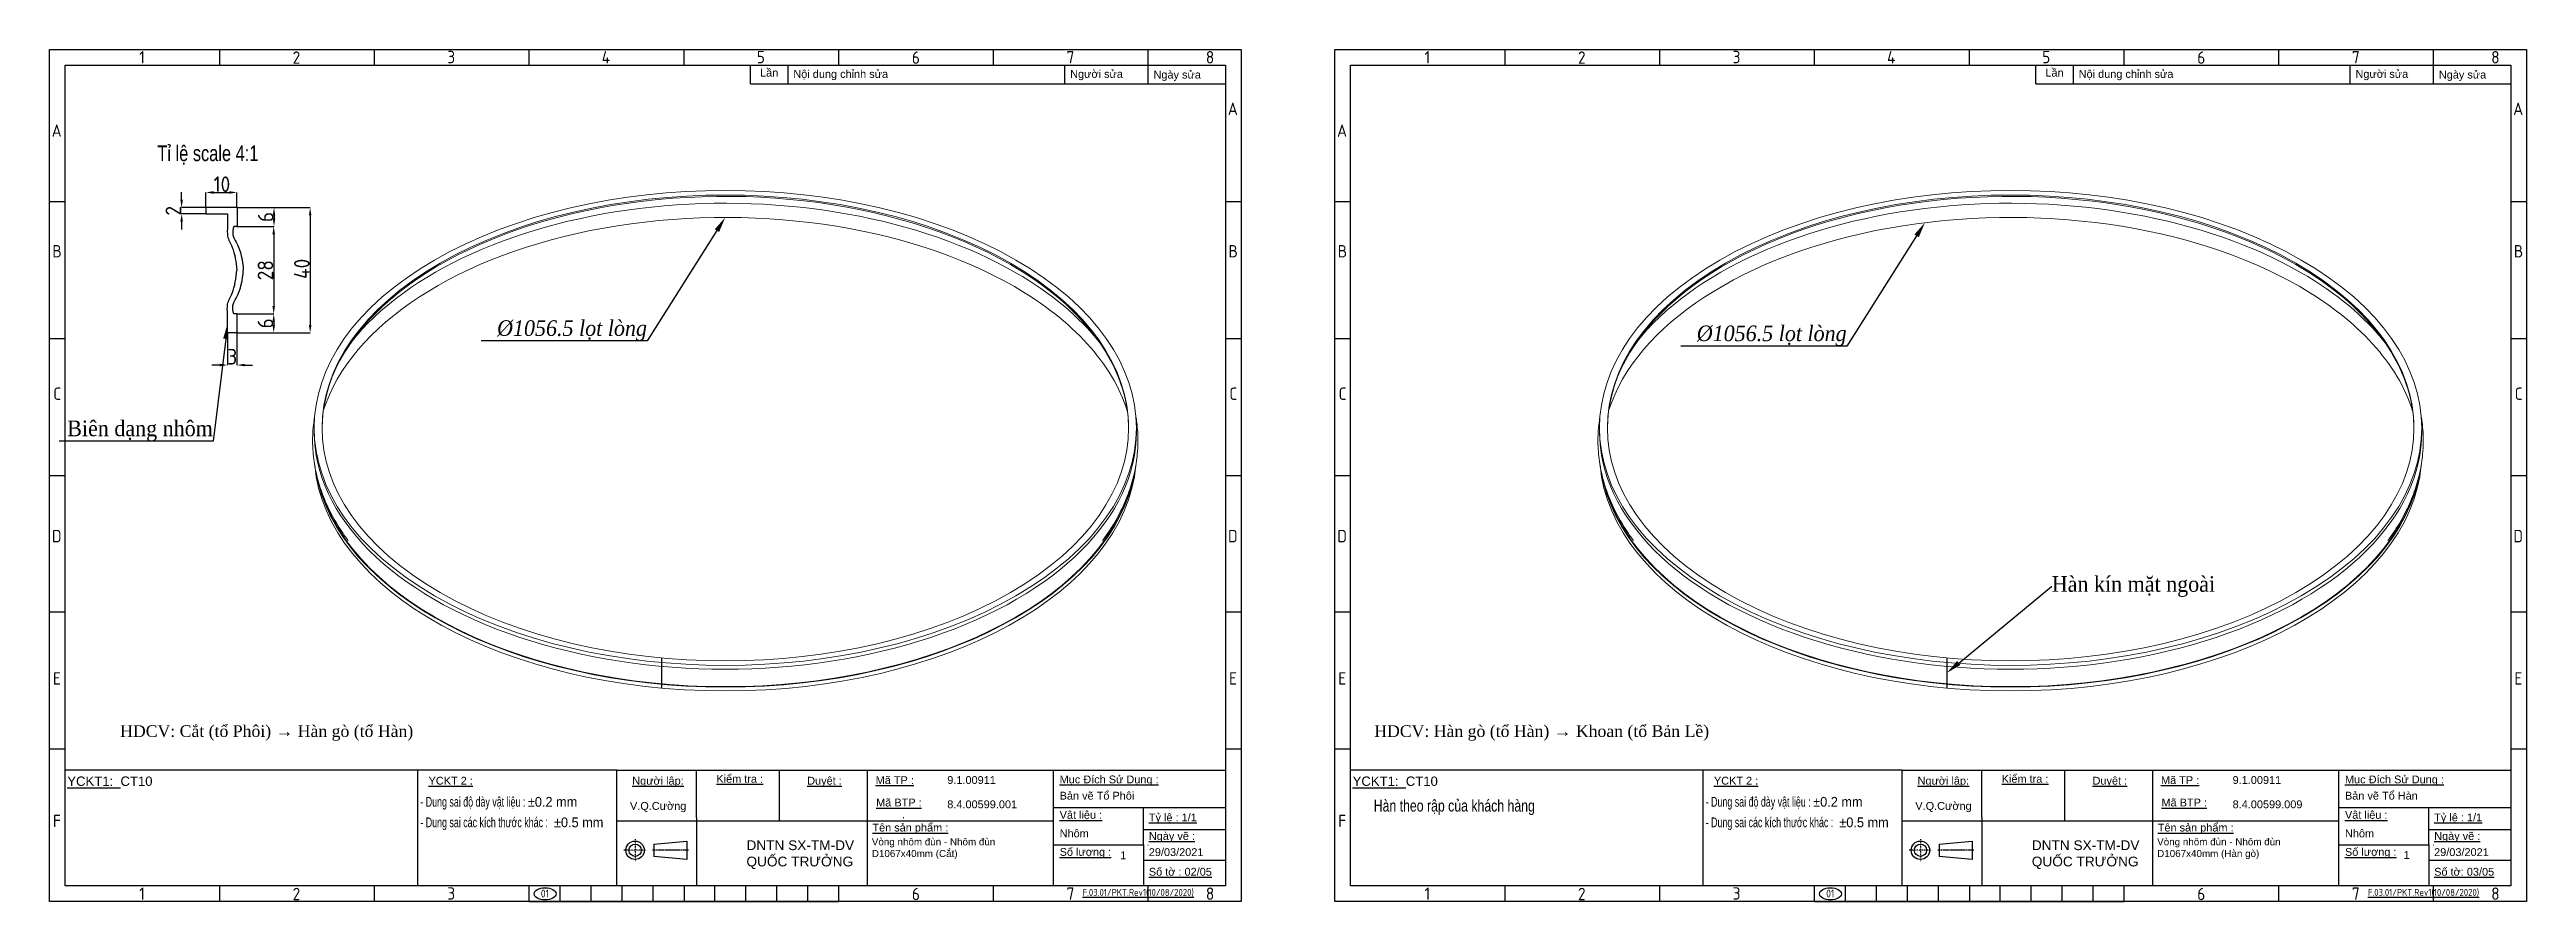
# Model space of a CAD drawing. Header units: millimetres. Extents: x -205945 to -46279, y 28253 to 108078.
# Drawn here: x -67121 to -63951, y 54358 to 55447 of the extents above; entities that cross this region are included whole.
import ezdxf
from ezdxf import colors
from ezdxf.entities.mleader import LeaderData, LeaderLine
from ezdxf.math import Vec2, Vec3

# ---------------------------------------------------------------- set-up
doc = ezdxf.new("R2010")
doc.units = ezdxf.units.MM
doc.header["$PDMODE"] = 2
for name, pattern in [('CENTER', [2, 1.25, -0.25, 0.25, -0.25]), ('CENTERX2', [4, 2.5, -0.5, 0.5, -0.5]), ('CONTPVMNIL', [0])]:
    doc.linetypes.add(name, pattern=pattern)
doc.layers.get('0').update_dxf_attribs({"linetype": 'CONTPVMNIL'})
doc.layers.get('DEFPOINTS').update_dxf_attribs({"color": 6})
for name, color, linetype in [('CENTER', 1, 'CENTERX2'), ('FRAME050', 6, 'Continuous'), ('MAIN', 7, 'Continuous')]:
    doc.layers.add(name, color=color, linetype=linetype)
doc.styles.add('ISOCP', font='isocp')
doc.styles.add('SLDTEXTSTYLE1', font='timesi.ttf', dxfattribs={"width": 0.933})
doc.styles.add('SLDTEXTSTYLE3', font='TXT', dxfattribs={"width": 0.65, "bigfont": 'bigfont'})
doc.styles.get("Standard").update_dxf_attribs({"font": 'isocp.shx'})
doc.styles.add('style1', font='arial.ttf', dxfattribs={"width": 0.75})
doc.dimstyles.new('Dim20$0', dxfattribs={"dimtxt": 20, "dimasz": 10, "dimexe": 0, "dimexo": 0, "dimgap": 0.6, "dimtad": 1, "dimtoh": 1, "dimdsep": 46, "dimtxsty": 'ISOCP', "dimcen": 0, "dimclrd": 3, "dimclre": 3, "dimclrt": 7, "dimadec": 3, "dimazin": 2, "dimtp": 0.05, "dimtm": 0.05, "dimtfac": 0.7, "dimtofl": 0, "dimtmove": 0, "dimatfit": 3, "dimfxl": 0, "dimtolj": 1, "dimarcsym": 0})

msp = doc.modelspace()

# ---------------------------------------------------------------- texts
at = {"attachment_point": 1}
for s, insert, char_height, width in [('{\\fArial|b0|i0|c0|p34;Lần}', (-66211.572, 55422.57), 10, 24.50884), ('{\\fArial|b0|i0|c0|p34;Lần}', (-64567.023, 55422.57), 10, 24.50884), ('{\\fArial|b0|i0|c0|p34;\\LYCKT1:\\l  CT10}', (-67097.893, 54517.288), 12, 155.33033), ('{\\fArial|b0|i0|c0|p34;\\LYCKT1:\\l  CT10}', (-65453.344, 54517.288), 12, 183.40089), ('{\\fArial|b0|i0|c0|p34;29/03/2021}', (-65714.195, 54425.576), 10, 11.98235), ('{\\fArial|b0|i0|c0|p34;29/03/2021}', (-64069.646, 54425.576), 10, 11.98235), ('{\\LF.03.01/PKT.Rev1(10/08/2020)}', (-65799.007, 54373.575), 9, 28.97216), ('{\\LF.03.01/PKT.Rev1(10/08/2020)}', (-64154.458, 54373.575), 9, 28.97216)]:
    msp.add_mtext(s, dxfattribs=dict(at, insert=insert, char_height=char_height, width=width))
at = {"color": 0, "attachment_point": 1, "style": 'SLDTEXTSTYLE3'}
for s, insert, char_height, width in [('{\\fArial|b0|i0|c0|p34;\\W1;\\C256;Nội dung chỉnh sửa}', (-66168.956, 55420.916), 10, 183.25343), ('{\\fArial|b0|i0|c0|p34;\\W1;\\C256;Người sửa}', (-65814.818, 55420.916), 10, 183.25343), ('{\\fArial|b0|i0|c0|p34;\\W1;\\C256;Ngày sửa}', (-65708.146, 55420.05), 10, 183.25343), ('{\\fArial|b0|i0|c0|p34;\\W1;\\C256;Nội dung chỉnh sửa}', (-64524.407, 55420.916), 10, 183.25343), ('{\\fArial|b0|i0|c0|p34;\\W1;\\C256;Người sửa}', (-64170.269, 55420.916), 10, 183.25343), ('{\\fArial|b0|i0|c0|p34;\\W1;\\C256;Ngày sửa}', (-64063.597, 55420.05), 10, 183.25343), ('{\\fArial|b0|i0|c0|p34;\\W1;\\L\\C256;YCKT 2 :}', (-66635.675, 54516.932), 10, 69.4708), ('{\\fArial|b0|i0|c0|p34;\\W1;\\L\\C256;Người lập:}', (-66375.086, 54516.932), 10, 69.4708), ('{\\fArial|b0|i0|c0|p34;\\W1;\\L\\C256;Kiểm tra :}', (-66267.458, 54519.353), 10, 69.4708), ('{\\fArial|b0|i0|c0|p34;\\W1;\\L\\C256;Duyệt :}', (-66151.222, 54516.932), 10, 69.4708), ('{\\fArial|b0|i0|c0|p34;\\W1;\\L\\C256;Mã TP :}', (-66063.652, 54517.647), 10, 69.4708), ('{\\fArial|b0|i0|c0|p34;\\W1;\\C256;9.1.00911}', (-65972.008, 54517.793), 10, 69.4708), ('{\\fArial|b0|i0|c0|p34;\\W1;\\L\\C256;Mục Đích Sử Dụng :}', (-65828.231, 54518.557), 10, 132.60042), ('{\\fArial|b0|i0|c0|p34;\\W1;\\L\\C256;YCKT 2 :}', (-64991.126, 54516.932), 10, 69.4708), ('{\\fArial|b0|i0|c0|p34;\\W1;\\L\\C256;Người lập:}', (-64730.537, 54516.932), 10, 69.4708), ('{\\fArial|b0|i0|c0|p34;\\W1;\\L\\C256;Kiểm tra :}', (-64622.909, 54519.353), 10, 69.4708), ('{\\fArial|b0|i0|c0|p34;\\W1;\\L\\C256;Duyệt :}', (-64506.673, 54516.932), 10, 69.4708), ('{\\fArial|b0|i0|c0|p34;\\W1;\\L\\C256;Mã TP :}', (-64419.103, 54517.647), 10, 69.4708), ('{\\fArial|b0|i0|c0|p34;\\W1;\\C256;9.1.00911}', (-64327.459, 54517.793), 10, 69.4708), ('{\\fArial|b0|i0|c0|p34;\\W1;\\L\\C256;Mục Đích Sử Dụng :}', (-64183.682, 54518.557), 10, 132.60042), ('{\\fArial|b0|i0|c0|p34; - Dung sai độ dày vật liệu : \\W0.933;%%P0.2 mm}', (-66649.36, 54491.193), 12.5, 402.93533), ('{\\fArial|b0|i0|c0|p34;\\W1;\\C256;V.Q.Cường}', (-66377.984, 54484.675), 10, 69.4708), ('{\\fArial|b0|i0|c0|p34;\\W1;\\L\\C256;Mã BTP :}', (-66063.01, 54489.02), 10, 69.4708), ('{\\fArial|b0|i0|c0|p34;\\W1;\\C256;8.4.00599.001}', (-65972.008, 54486.717), 10, 69.4708), ('{\\fArial|b0|i0|c0|p34;\\W1;\\C256;Bản vẽ Tổ Phôi}', (-65828.231, 54497.791), 10, 132.60042), ('{\\fArial|b0|i0|c0|p34; - Dung sai độ dày vật liệu : \\W0.933;%%P0.2 mm}', (-65004.811, 54491.193), 12.5, 402.93533), ('{\\fArial|b0|i0|c0|p34;\\W1;\\C256;V.Q.Cường}', (-64733.435, 54484.675), 10, 69.4708), ('{\\fArial|b0|i0|c0|p34;\\W1;\\L\\C256;Mã BTP :}', (-64418.461, 54489.02), 10, 69.4708), ('{\\fArial|b0|i0|c0|p34;\\W1;\\C256;8.4.00599.009}', (-64327.459, 54486.717), 10, 69.4708), ('{\\fArial|b0|i0|c0|p34;\\W1;\\C256;Bản vẽ Tổ Hàn }', (-64183.682, 54497.791), 10, 132.60042), ('{\\fArial|b0|i0|c0|p34; - Dung sai các kích thước khác : \\W0.933; %%P0.5 mm}', (-66649.36, 54464.926), 12.5, 402.93533), ('{\\fArial|b0|i0|c0|p34;\\W1;\\L\\C256;Tên sản phẩm :}', (-66067.836, 54456.99), 10, 101.78068), ('{\\fArial|b0|i0|c0|p34;\\W1;\\L\\C256;Vật liệu :}', (-65828.231, 54473.244), 10, 69.4708), ('{\\fArial|b0|i0|c0|p34;\\W1;\\C256;Nhôm}', (-65828.231, 54449.543), 10, 69.4708), ('{\\fArial|b0|i0|c0|p34;\\W1;\\L\\C256;Tỷ lệ : 1/1}', (-65714.109, 54469.984), 10, 69.4708), ('{\\fArial|b0|i0|c0|p34;\\W1;\\L\\C256;Ngày vẽ :}', (-65714.109, 54446.195), 10, 69.4708), ('{\\fArial|b0|i0|c0|p34; - Dung sai các kích thước khác : \\W0.933; %%P0.5 mm}', (-65004.811, 54464.926), 12.5, 402.93533), ('{\\fArial|b0|i0|c0|p34;\\W1;\\L\\C256;Tên sản phẩm :}', (-64423.287, 54456.99), 10, 101.78068), ('{\\fArial|b0|i0|c0|p34;\\W1;\\L\\C256;Vật liệu :}', (-64183.682, 54473.244), 10, 69.4708), ('{\\fArial|b0|i0|c0|p34;\\W1;\\C256;Nhôm}', (-64183.682, 54449.543), 10, 69.4708), ('{\\fArial|b0|i0|c0|p34;\\W1;\\L\\C256;Tỷ lệ : 1/1}', (-64069.56, 54469.984), 10, 69.4708), ('{\\fArial|b0|i0|c0|p34;\\W1;\\L\\C256;Ngày vẽ :}', (-64069.56, 54446.195), 10, 69.4708), ('{\\fArial|b0|i0|c0|p34;\\W1;\\C256;DNTN SX-TM-DV QUỐC TRƯỞNG}', (-66228.961, 54435.657), 12.5, 186.26577), ('{\\fArial|b0|i0|c0|p34;\\W1;\\C256;Vòng nhôm đùn - Nhôm đùn D1067x40mm (Cắt)}', (-66068.54, 54438.331, 0), 9, 235.12179), ('{\\fArial|b0|i0|c0|p34;\\W1;\\L\\C256;Số lượng :}', (-65828.231, 54425.842), 10, 69.4708), ('{\\fArial|b0|i0|c0|p34;\\W1;\\C256;1}', (-65750.706, 54421.491), 10, 69.4708), ('{\\fArial|b0|i0|c0|p34;\\W1;\\C256;DNTN SX-TM-DV QUỐC TRƯỞNG}', (-64584.412, 54435.657), 12.5, 186.26577), ('{\\fArial|b0|i0|c0|p34;\\W1;\\C256;Vòng nhôm đùn - Nhôm đùn D1067x40mm (Hàn gò)}', (-64423.991, 54438.331, 0), 9, 235.12179), ('{\\fArial|b0|i0|c0|p34;\\W1;\\L\\C256;Số lượng :}', (-64183.682, 54425.842), 10, 69.4708), ('{\\fArial|b0|i0|c0|p34;\\W1;\\C256;1}', (-64108.652, 54422.003), 10, 69.4708), ('{\\fArial|b0|i0|c0|p34;\\W1;\\L\\C256;Số tờ : 02/05}', (-65714.109, 54400.46), 10, 84.84055), ('{\\fArial|b0|i0|c0|p34;\\W1;\\L\\C256;Số tờ: 03/05}', (-64069.56, 54400.46), 10, 81.71839)]:
    msp.add_mtext(s, dxfattribs=dict(at, insert=insert, char_height=char_height, width=width))
at = {"ltscale": 30, "attachment_point": 1, "style": 'style1'}
for s, insert, char_height, width in [('Tỉ lệ scale 4:1', (-66982.693, 55324.39, 0), 20, 135.0088), ('\\pt225;{\\fTimes New Roman|b0|i0|c0|p18;^J\\W1;HDCV: Cắt (tổ Phôi) \\fTimes New Roman|b0|i0|c134|p18;→ \\fTimes New Roman|b0|i0|c0|p18;Hàn gò (tổ Hàn)}', (-67030.306, 54607.893, 0), 15, 506.55276), ('\\pt225;{\\fTimes New Roman|b0|i0|c0|p18;^J\\W1;HDCV: Hàn gò (tổ Hàn) \\fTimes New Roman|b0|i0|c134|p18;→ \\fTimes New Roman|b0|i0|c0|p18;Khoan (tổ Bản Lề)}', (-65425.747, 54607.893, 0), 15, 506.55276), ('Hàn theo rập của khách hàng', (-65426.388, 54487.483, 0), 15, 329.01361)]:
    msp.add_mtext(s, dxfattribs=dict(at, insert=insert, char_height=char_height, width=width))
at = {"color": 7, "char_height": 10, "width": 24.50884, "attachment_point": 1}
for insert in [(-66492.062, 54372.644), (-64847.513, 54372.644)]:
    msp.add_mtext('01', dxfattribs=dict(at, insert=insert))

# ---------------------------------------------------------------- blocks, each defined once
blk = doc.blocks.new('1233123')
at = {"color": 0, "linetype": 'Continuous', "lineweight": 0, "extrusion": (5.55112e-17, 0.816497, 0.57735)}
for p, q in [((-95702.2, 43919), (-95702.2, 43914.1)), ((-94650.2, 43919), (-94650.2, 43914.1))]:
    blk.add_line(p, q, dxfattribs=at)
at = {"color": 0, "linetype": 'Continuous', "lineweight": 0, "extrusion": (-8.71792e-18, -5.55112e-17, -1)}
blk.add_ellipse((-95176.2, 43919), major_axis=(526, 0), ratio=0.57735, start_param=-0.785398, end_param=5.497787, dxfattribs=at)
at = {"color": 0, "linetype": 'Continuous', "lineweight": 0, "extrusion": (-6.33223e-17, 5.55112e-17, -1)}
blk.add_ellipse((-95176.2, 43919), major_axis=(516, 0), ratio=0.57735, start_param=-0.785398, end_param=5.497787, dxfattribs=at)
at = {"color": 0, "linetype": 'Continuous', "lineweight": 0, "extrusion": (-5.93472e-17, -1.11022e-16, -1)}
blk.add_ellipse((-95176.2, 43917.3), major_axis=(-516, 0), ratio=0.57735, start_param=0.002741, end_param=2.356194, dxfattribs=at)
at = {"color": 0, "linetype": 'Continuous', "lineweight": 0, "extrusion": (-1.92686e-16, -1.11022e-16, -1)}
blk.add_ellipse((-95176.2, 43902.7), major_axis=(526, 0), ratio=0.57735, start_param=-2.716135, end_param=-0.785398, dxfattribs=at)
at = {"color": 0, "linetype": 'Continuous', "lineweight": 0, "extrusion": (-2.41367e-17, -1.11022e-16, -1)}
blk.add_ellipse((-95176.2, 43886.3), major_axis=(-523, 0), ratio=0.57735, start_param=0.181759, end_param=2.356194, dxfattribs=at)
at = {"color": 0, "linetype": 'Continuous', "lineweight": 0, "extrusion": (6.38779e-17, 5.55112e-17, -1)}
blk.add_ellipse((-95176.2, 43917.3), major_axis=(516, 0), ratio=0.57735, start_param=-0.785398, end_param=-0.002741, dxfattribs=at)
at = {"color": 0, "linetype": 'Continuous', "lineweight": 0, "extrusion": (-1.35337e-16, 5.55112e-17, -1)}
blk.add_ellipse((-95176.2, 43902.7), major_axis=(526, 0), ratio=0.57735, start_param=-0.785398, end_param=-0.425458, dxfattribs=at)
at = {"color": 0, "linetype": 'Continuous', "lineweight": 0, "extrusion": (-3.98239e-17, -5.55112e-17, -1)}
blk.add_ellipse((-95176.2, 43886.3), major_axis=(523, 0), ratio=0.57735, start_param=-0.785398, end_param=-0.181759, dxfattribs=at)
at = {"color": 0, "linetype": 'Continuous', "lineweight": 0, "extrusion": (-2.63754e-17, -1.66533e-16, -1)}
blk.add_ellipse((-95176.2, 43902.7), major_axis=(-528, 0), ratio=0.57735, start_param=-0.024089, end_param=0.024089, dxfattribs=at)
at = {"color": 0, "linetype": 'Continuous', "lineweight": 0, "extrusion": (-3.56249e-17, -2.22045e-16, -1)}
blk.add_ellipse((-95176.2, 43914.1), major_axis=(526, 0), ratio=0.57735, start_param=0, end_param=3.141593, dxfattribs=at)
at = {"color": 0, "linetype": 'Continuous', "lineweight": 0, "extrusion": (-7.89729e-17, -5.18833e-33, -1)}
blk.add_ellipse((-95176.2, 43902.7), major_axis=(528, 0), ratio=0.57735, start_param=-0.024089, end_param=0.024089, dxfattribs=at)
at = {"color": 0, "linetype": 'Continuous', "lineweight": 0, "extrusion": (-8.76257e-17, -5.7568e-33, -1)}
blk.add_ellipse((-95176.2, 43886.3), major_axis=(526, 0), ratio=0.57735, start_param=0.048151, end_param=3.093441, dxfattribs=at)
at = {"color": 0, "linetype": 'Continuous', "lineweight": 0, "extrusion": (-8.37263e-17, -1.66533e-16, -1)}
blk.add_ellipse((-95176.2, 43891.2), major_axis=(526, 0), ratio=0.57735, start_param=0.094455, end_param=3.047138, dxfattribs=at)
at = {"color": 0, "linetype": 'Continuous', "lineweight": 0, "extrusion": (-7.97674e-17, -1.11022e-16, -1)}
blk.add_ellipse((-95176.2, 43891.2), major_axis=(525, 0), ratio=0.57735, start_param=0.166792, end_param=2.974801, dxfattribs=at)
at = {"color": 0, "linetype": 'Continuous', "lineweight": 0}
for points, knots in [([(-95704.1, 43910), (-95704, 43912.1), (-95703.9, 43914.2), (-95703.4, 43920.4), (-95703, 43924.5), (-95702.2, 43930.3), (-95701.9, 43931.9), (-95701.6, 43933.6)], [0, 0, 0, 0, 10.000535, 10.000535, 29.680213, 29.680213, 37.707064, 37.707064, 37.707064, 37.707064]), ([(-94650.8, 43933.6), (-94650.4, 43931.1), (-94650, 43928.6), (-94649.2, 43921.9), (-94648.8, 43917.7), (-94648.5, 43912.4), (-94648.4, 43911.2), (-94648.4, 43910)], [476.235586, 476.235586, 476.235586, 476.235586, 488.41631, 488.41631, 508.283057, 508.283057, 513.942314, 513.942314, 513.942314, 513.942314]), ([(-95658.8, 43775), (-95658.8, 43775), (-95658.8, 43775), (-95658.8, 43775), (-95658.8, 43775), (-95658.8, 43775), (-95658.8, 43775), (-95658.8, 43775), (-95658.8, 43775), (-95658.8, 43775), (-95658.8, 43775), (-95658.8, 43775), (-95658.8, 43775), (-95658.8, 43775), (-95658.8, 43775), (-95658.8, 43775), (-95658.8, 43775), (-95658.9, 43775), (-95658.9, 43775), (-95658.9, 43775), (-95658.9, 43775), (-95658.9, 43775.1), (-95658.9, 43775.1), (-95659, 43775.2), (-95659.1, 43775.3), (-95659.3, 43775.7), (-95659.5, 43775.9), (-95660.2, 43776.9), (-95660.8, 43777.6), (-95662.6, 43780.1), (-95663.9, 43782), (-95667.6, 43787.3), (-95669.9, 43790.9), (-95674.5, 43798.4), (-95676.7, 43802.3), (-95681, 43810.1), (-95683, 43814.1), (-95686.7, 43822), (-95688.4, 43826.1), (-95691.6, 43834.1), (-95693.1, 43838.2), (-95695.7, 43846.3), (-95696.9, 43850.4), (-95699.1, 43858.6), (-95700, 43862.7), (-95701.6, 43871), (-95702.2, 43875.1), (-95703.3, 43883.4), (-95703.6, 43887.6), (-95704, 43892.9), (-95704, 43894.1), (-95704.1, 43895.3)], [311.941518, 311.941518, 311.941518, 311.941518, 311.946159, 311.946159, 311.953733, 311.953733, 311.957995, 311.957995, 311.963685, 311.963685, 311.968411, 311.968411, 311.973879, 311.973879, 311.981667, 311.981667, 311.994492, 311.994492, 312.018844, 312.018844, 312.072696, 312.072696, 312.214838, 312.214838, 312.640933, 312.640933, 313.918482, 313.918482, 317.750251, 317.750251, 327.737006, 327.737006, 346.686207, 346.686207, 367.13536, 367.13536, 387.537011, 387.537011, 407.879458, 407.879458, 428.15108, 428.15108, 448.339428, 448.339428, 468.431809, 468.431809, 488.416256, 488.416256, 508.283004, 508.283004, 513.942314, 513.942314, 513.942314, 513.942314]), ([(-94648.4, 43895.3), (-94648.5, 43893.2), (-94648.6, 43891.1), (-94649.1, 43884.9), (-94649.5, 43880.8), (-94650.6, 43872.6), (-94651.3, 43868.5), (-94653, 43860.3), (-94654, 43856.3), (-94656.2, 43848.2), (-94657.4, 43844.1), (-94660.1, 43836.1), (-94661.6, 43832.1), (-94664.9, 43824.1), (-94666.6, 43820.1), (-94670.4, 43812.2), (-94672.4, 43808.3), (-94676.7, 43800.5), (-94679, 43796.6), (-94683.8, 43788.9), (-94686.4, 43785.1), (-94690.4, 43779.4), (-94691.7, 43777.6), (-94693.2, 43775.5), (-94693.3, 43775.4), (-94693.4, 43775.2), (-94693.5, 43775.1), (-94693.6, 43775), (-94693.6, 43775), (-94693.6, 43775), (-94693.6, 43775), (-94693.6, 43775), (-94693.6, 43775), (-94693.6, 43775), (-94693.6, 43775), (-94693.6, 43775), (-94693.6, 43775), (-94693.6, 43775), (-94693.6, 43775), (-94693.6, 43775), (-94693.6, 43775), (-94693.6, 43775), (-94693.6, 43775), (-94693.6, 43775), (-94693.6, 43775), (-94693.6, 43775)], [0, 0, 0, 0, 10.000535, 10.000535, 29.680213, 29.680213, 49.450142, 49.450142, 69.341224, 69.341224, 89.34704, 89.34704, 109.457595, 109.457595, 129.661049, 129.661049, 149.945021, 149.945021, 170.297434, 170.297434, 190.707044, 190.707044, 200.934671, 200.934671, 201.476746, 201.476746, 201.883789, 201.883789, 201.922412, 201.922412, 201.953786, 201.953786, 201.969593, 201.969593, 201.973514, 201.973514, 201.977446, 201.977446, 201.981387, 201.981387, 201.985325, 201.985325, 201.993278, 201.993278, 201.999514, 201.999514, 201.999514, 201.999514])]:
    blk.add_open_spline(points, degree=3, knots=knots, dxfattribs=at)
blk = doc.blocks.new('*D451')
at = {"color": 3, "lineweight": -2, "ltscale": 30, "transparency": 16777216}
for p, q in [((-66951.6, 55254.9), (-66951.6, 55264.9)), ((-66920.8, 55244.9), (-66951.6, 55244.9)), ((-66920.8, 55236.9), (-66951.6, 55236.9)), ((-66951.6, 55226.9), (-66951.6, 55216.9))]:
    blk.add_line(p, q, dxfattribs=at)
at = {"color": 3, "ltscale": 30, "transparency": 16777216}
for points in [[(-66953.3, 55254.9), (-66950, 55254.9), (-66951.6, 55244.9)], [(-66953.3, 55226.9), (-66950, 55226.9), (-66951.6, 55236.9)]]:
    blk.add_solid(points, dxfattribs=at)
at = {"layer": 'DEFPOINTS', "color": 0, "ltscale": 30, "transparency": 16777216}
for p in [(-66920.8, 55244.9), (-66951.6, 55236.9), (-66920.8, 55236.9)]:
    blk.add_point(p, dxfattribs=at)
at = {"color": 7, "ltscale": 30, "transparency": 16777216, "insert": (-66962.2, 55240.9), "char_height": 20, "attachment_point": 5, "rotation": 90, "style": 'ISOCP'}
blk.add_mtext('\\A1;2', dxfattribs=at)
blk = doc.blocks.new('*D450')
at = {"color": 3, "lineweight": -2, "ltscale": 30, "transparency": 16777216}
for p, q in [((-66920.8, 55244.9), (-66920.8, 55264.3)), ((-66910.8, 55264.3), (-66890.8, 55264.3)), ((-66880.8, 55244.9), (-66880.8, 55264.3))]:
    blk.add_line(p, q, dxfattribs=at)
at = {"color": 3, "ltscale": 30, "transparency": 16777216}
for points in [[(-66910.8, 55266), (-66910.8, 55262.7), (-66920.8, 55264.3)], [(-66890.8, 55266), (-66890.8, 55262.7), (-66880.8, 55264.3)]]:
    blk.add_solid(points, dxfattribs=at)
at = {"layer": 'DEFPOINTS', "color": 0, "ltscale": 30, "transparency": 16777216}
for p in [(-66920.8, 55244.9), (-66880.8, 55264.3), (-66880.8, 55244.9)]:
    blk.add_point(p, dxfattribs=at)
at = {"color": 7, "ltscale": 30, "transparency": 16777216, "insert": (-66900.1, 55274.9), "char_height": 20, "attachment_point": 5, "style": 'ISOCP'}
blk.add_mtext('\\A1;10', dxfattribs=at)
blk = doc.blocks.new('*D448')
at = {"color": 3, "lineweight": -2, "ltscale": 30, "transparency": 16777216}
for p, q in [((-66880.8, 55108.9), (-66833.8, 55108.9)), ((-66880.8, 55084.9), (-66833.8, 55084.9)), ((-66833.8, 55098.9), (-66833.8, 55094.9))]:
    blk.add_line(p, q, dxfattribs=at)
at = {"color": 3, "ltscale": 30, "transparency": 16777216}
for points in [[(-66835.5, 55098.9), (-66832.2, 55098.9), (-66833.8, 55108.9)], [(-66835.5, 55094.9), (-66832.2, 55094.9), (-66833.8, 55084.9)]]:
    blk.add_solid(points, dxfattribs=at)
at = {"layer": 'DEFPOINTS', "color": 0, "ltscale": 30, "transparency": 16777216}
for p in [(-66880.8, 55108.9), (-66880.8, 55084.9), (-66833.8, 55084.9)]:
    blk.add_point(p, dxfattribs=at)
at = {"color": 7, "ltscale": 30, "transparency": 16777216, "insert": (-66844.4, 55096.9), "char_height": 20, "attachment_point": 5, "rotation": 90, "style": 'ISOCP'}
blk.add_mtext('\\A1;6', dxfattribs=at)
blk = doc.blocks.new('*D447')
at = {"color": 3, "lineweight": -2, "ltscale": 30, "transparency": 16777216}
for p, q in [((-66892.8, 55084.9), (-66892.8, 55043.6)), ((-66880.8, 55084.9), (-66880.8, 55043.6)), ((-66902.8, 55043.6), (-66912.8, 55043.6)), ((-66870.8, 55043.6), (-66860.8, 55043.6))]:
    blk.add_line(p, q, dxfattribs=at)
at = {"color": 3, "ltscale": 30, "transparency": 16777216}
for points in [[(-66902.8, 55045.2), (-66902.8, 55041.9), (-66892.8, 55043.6)], [(-66870.8, 55045.2), (-66870.8, 55041.9), (-66880.8, 55043.6)]]:
    blk.add_solid(points, dxfattribs=at)
at = {"layer": 'DEFPOINTS', "color": 0, "ltscale": 30, "transparency": 16777216}
for p in [(-66892.8, 55084.9), (-66880.8, 55084.9), (-66880.8, 55043.6)]:
    blk.add_point(p, dxfattribs=at)
at = {"color": 7, "ltscale": 30, "transparency": 16777216, "insert": (-66886.8, 55054.2), "char_height": 20, "attachment_point": 5, "style": 'ISOCP'}
blk.add_mtext('\\A1;3', dxfattribs=at)
blk = doc.blocks.new('ẢERHAEEH')
at = {"layer": 'FRAME050'}
for p, q in [((-261.36, 213.96), (-261.36, 217.92)), ((-221.76, 213.96), (-221.76, 217.92)), ((-182.16, 213.96), (-182.16, 217.92)), ((-142.56, 213.96), (-142.56, 217.92)), ((-102.96, 213.96), (-102.96, 217.92)), ((-63.36, 213.96), (-63.36, 217.92)), ((-23.76, 213.96), (-23.76, 217.92)), ((-300.96, 178.96), (-304.92, 178.96)), ((0, 178.96), (-3.96, 178.96)), ((-300.96, 143.96), (-304.92, 143.96)), ((0, 143.96), (-3.96, 143.96)), ((-304.92, 108.96), (-300.96, 108.96)), ((-3.96, 108.96), (0, 108.96)), ((-300.96, 73.96), (-304.92, 73.96)), ((0, 73.96), (-3.96, 73.96)), ((-300.96, 38.96), (-304.92, 38.96)), ((0, 38.96), (-3.96, 38.96)), ((-261.36, 0), (-261.36, 3.96)), ((-221.76, 0), (-221.76, 3.96)), ((-182.16, 0), (-182.16, 3.96)), ((-182.16, 0), (-102.96, 0)), ((-174.24, 0), (-174.24, 3.96)), ((-166.32, 0), (-166.32, 3.96)), ((-158.4, 0), (-158.4, 3.96)), ((-150.48, 0), (-150.48, 3.96)), ((-142.56, 3.96), (-142.56, 0)), ((-134.64, 0), (-134.64, 3.96)), ((-126.72, 0), (-126.72, 3.96)), ((-118.8, 0), (-118.8, 3.96)), ((-110.88, 0), (-110.88, 3.96)), ((-102.96, 0), (-102.96, 3.96)), ((-63.36, 0), (-63.36, 3.96)), ((-23.76, 0), (-23.76, 3.96))]:
    blk.add_line(p, q, dxfattribs=at)
at = {"layer": 'MAIN', "color": 7, "linetype": 'Continuous'}
blk.add_lwpolyline([(-300.96, 213.96), (-3.96, 213.96), (-3.96, 3.96), (-300.96, 3.96)], close=True, dxfattribs=at)
at = {"layer": 'FRAME050', "style": 'ISOCP'}
for s, p in [('1', (-281.95, 214.36)), ('2', (-242.72, 214.28)), ('3', (-203.13, 214.42)), ('4', (-163.63, 214.36)), ('5', (-123.93, 214.42)), ('6', (-84.25, 214.28)), ('7', (-44.67, 214.36)), ('8', (-9.03, 214.36)), ('A', (-3.41, 201.17)), ('A', (-304.37, 195.59)), ('B', (-304.21, 164.74)), ('B', (-3.25, 164.74)), ('C', (-303.97, 128.3)), ('C', (-3.01, 128.3)), ('D', (-304.3, 91.87)), ('D', (-3.34, 91.87)), ('E', (-304.05, 55.44)), ('E', (-3.09, 55.44)), ('F', (-304.05, 19.01)), ('1', (-281.95, 0.4)), ('2', (-242.72, 0.32)), ('3', (-203.13, 0.46)), ('6', (-84.25, 0.32)), ('7', (-44.67, 0.4)), ('8', (-9.03, 0.4))]:
    blk.add_text(s, height=3.17, dxfattribs=at).set_placement(p)
blk = doc.blocks.new('*D449')
at = {"color": 3, "lineweight": -2, "ltscale": 30, "transparency": 16777216}
for p, q in [((-66880.8, 55244.9), (-66833.4, 55244.9)), ((-66880.8, 55220.9), (-66833.4, 55220.9)), ((-66833.4, 55234.9), (-66833.4, 55230.9))]:
    blk.add_line(p, q, dxfattribs=at)
at = {"color": 3, "ltscale": 30, "transparency": 16777216}
for points in [[(-66835.1, 55234.9), (-66831.8, 55234.9), (-66833.4, 55244.9)], [(-66835.1, 55230.9), (-66831.8, 55230.9), (-66833.4, 55220.9)]]:
    blk.add_solid(points, dxfattribs=at)
at = {"layer": 'DEFPOINTS', "color": 0, "ltscale": 30, "transparency": 16777216}
for p in [(-66880.8, 55244.9), (-66880.8, 55220.9), (-66833.4, 55220.9)]:
    blk.add_point(p, dxfattribs=at)
at = {"color": 7, "ltscale": 30, "transparency": 16777216, "insert": (-66844, 55232.9), "char_height": 20, "attachment_point": 5, "rotation": 90, "style": 'ISOCP'}
blk.add_mtext('\\A1;6', dxfattribs=at)
blk = doc.blocks.new('*D469')
at = {"color": 3, "lineweight": -2, "ltscale": 30, "transparency": 16777216}
for p, q in [((-66880.8, 55220.9), (-66833.8, 55220.9)), ((-66833.8, 55210.9), (-66833.8, 55118.9)), ((-66880.8, 55108.9), (-66833.8, 55108.9))]:
    blk.add_line(p, q, dxfattribs=at)
at = {"color": 3, "ltscale": 30, "transparency": 16777216}
for points in [[(-66835.5, 55210.9), (-66832.2, 55210.9), (-66833.8, 55220.9)], [(-66835.5, 55118.9), (-66832.2, 55118.9), (-66833.8, 55108.9)]]:
    blk.add_solid(points, dxfattribs=at)
at = {"layer": 'DEFPOINTS', "color": 0, "ltscale": 30, "transparency": 16777216}
for p in [(-66880.8, 55220.9, 0), (-66880.8, 55108.9, 0), (-66833.8, 55108.9)]:
    blk.add_point(p, dxfattribs=at)
at = {"color": 7, "ltscale": 30, "transparency": 16777216, "insert": (-66844.4, 55164.9), "char_height": 20, "attachment_point": 5, "rotation": 90, "style": 'ISOCP'}
blk.add_mtext('\\A1;28', dxfattribs=at)
blk = doc.blocks.new('*D520')
at = {"color": 3, "lineweight": -2, "ltscale": 30, "transparency": 16777216}
for p, q in [((-66880.8, 55244.9), (-66787.2, 55244.9)), ((-66787.2, 55234.9), (-66787.2, 55094.9)), ((-66880.8, 55084.9), (-66787.2, 55084.9))]:
    blk.add_line(p, q, dxfattribs=at)
at = {"color": 3, "ltscale": 30, "transparency": 16777216}
for points in [[(-66788.8, 55234.9), (-66785.5, 55234.9), (-66787.2, 55244.9)], [(-66788.8, 55094.9), (-66785.5, 55094.9), (-66787.2, 55084.9)]]:
    blk.add_solid(points, dxfattribs=at)
at = {"layer": 'DEFPOINTS', "color": 0, "ltscale": 30, "transparency": 16777216}
for p in [(-66880.8, 55244.9, 0), (-66880.8, 55084.9, 0), (-66787.2, 55084.9)]:
    blk.add_point(p, dxfattribs=at)
at = {"color": 7, "ltscale": 30, "transparency": 16777216, "insert": (-66797.8, 55166.6), "char_height": 20, "attachment_point": 5, "rotation": 90, "style": 'ISOCP'}
blk.add_mtext('\\A1;40', dxfattribs=at)

# ---------------------------------------------------------------- dimensions: what is measured, and where the dimension line sits
at = {"ltscale": 30}
for base, p1, p2, picture, middle in [((-66880.774, 55264.338, 0), (-66920.774, 55244.928, 0), (-66880.774, 55244.928, 0), '*D450', (-66900.091, 55264.338, 0)), ((-66880.774, 55043.553, 0), (-66892.774, 55084.928, 0), (-66880.774, 55084.928, 0), '*D447', (-66886.774, 55043.553, 0))]:
    dim = msp.add_linear_dim(base=base, p1=p1, p2=p2, dimstyle='Dim20$0', override={"dimlfac": 0.25}, dxfattribs=at)
    dim.commit()
    dim.dimension.update_dxf_attribs({"geometry": picture, "text_midpoint": middle, "dimtype": 160})
for base, p1, p2, picture, middle in [((-66951.626, 55236.928, 0), (-66920.774, 55244.928, 0), (-66920.774, 55236.928, 0), '*D451', (-66951.626, 55240.928, 0)), ((-66833.43, 55220.928, 0), (-66880.774, 55244.928, 0), (-66880.774, 55220.928, 0), '*D449', (-66833.43, 55232.928, 0)), ((-66787.177, 55084.928, 0), (-66880.774, 55244.928, 0), (-66880.774, 55084.928, 0), '*D520', (-66787.177, 55166.56, 0)), ((-66833.838, 55108.928, 0), (-66880.774, 55220.928, 0), (-66880.774, 55108.928, 0), '*D469', (-66833.838, 55164.928, 0)), ((-66833.838, 55084.928, 0), (-66880.774, 55108.928, 0), (-66880.774, 55084.928, 0), '*D448', (-66833.838, 55096.928, 0))]:
    dim = msp.add_linear_dim(base=base, p1=p1, p2=p2, angle=90, dimstyle='Dim20$0', override={"dimlfac": 0.25}, dxfattribs=at)
    dim.commit()
    dim.dimension.update_dxf_attribs({"geometry": picture, "text_midpoint": middle, "dimtype": 160})

# ---------------------------------------------------------------- linework, layer by layer
at = {"ltscale": 30}
for p, q in [((-66920.774, 55244.928, 0), (-66920.774, 55236.928, 0)), ((-66880.774, 55244.928, 0), (-66920.774, 55244.928, 0)), ((-66880.774, 55244.928, 0), (-66880.774, 55220.928, 0)), ((-66920.774, 55236.928, 0), (-66892.774, 55236.928, 0)), ((-66892.774, 55236.928, 0), (-66892.774, 55220.928, 0)), ((-66880.774, 55220.928, 0), (-66884.774, 55220.928, 0)), ((-66892.774, 55084.928, 0), (-66892.774, 55108.928, 0)), ((-66880.774, 55084.928, 0), (-66892.774, 55084.928, 0)), ((-66880.774, 55108.928, 0), (-66884.774, 55108.928, 0)), ((-66880.774, 55084.928, 0), (-66880.774, 55108.928, 0)), ((-66337.824, 54668.973, 0), (-66337.824, 54630.467, 0)), ((-64693.275, 54668.973, 0), (-64693.275, 54630.467, 0))]:
    msp.add_line(p, q, dxfattribs=at)
for p, q in [((-66394.669, 54525.268), (-67100.845, 54525.268)), ((-66649.907, 54525.268), (-66649.907, 54377.303)), ((-66187.143, 54525.268), (-66187.143, 54460.754)), ((-65836.2, 54477.505), (-65836.2, 54525.268)), ((-64750.12, 54525.268), (-65456.296, 54525.268)), ((-65005.358, 54525.268), (-65005.358, 54377.303)), ((-64542.594, 54525.268), (-64542.594, 54460.754)), ((-64191.651, 54477.505), (-64191.651, 54525.268)), ((-66394.669, 54460.754), (-66073.889, 54460.754)), ((-66292.692, 54464.856), (-66292.692, 54377.303)), ((-66028.326, 54464.856), (-66027.685, 54464.856)), ((-65721, 54449.369), (-65615.845, 54449.369)), ((-64750.12, 54460.754), (-64429.34, 54460.754)), ((-64648.143, 54464.856), (-64648.143, 54377.303)), ((-64076.451, 54449.369), (-63971.296, 54449.369)), ((-65721, 54410.155), (-65615.845, 54410.155)), ((-64076.451, 54410.155), (-63971.296, 54410.155))]:
    msp.add_line(p, q)
at = {"ltscale": 3}
for p, q in [((-66073.889, 54460.754), (-65836.2, 54460.754)), ((-64429.34, 54460.754), (-64191.651, 54460.754))]:
    msp.add_line(p, q, dxfattribs=at)
at = {"linetype": 'ByBlock'}
for p, q in [((-65721, 54430.103), (-65721, 54377.303)), ((-64076.451, 54430.103), (-64076.451, 54377.303))]:
    msp.add_line(p, q, dxfattribs=at)
at = {"color": 1}
for centre in [(-66486.581, 54367.173), (-64842.032, 54367.173)]:
    msp.add_ellipse(centre, major_axis=(-14.053, 0), ratio=0.55171628, dxfattribs=at)
at = {"ltscale": 30}
for points in [[(-66892.774, 55220.928, 0), (-66892.774, 55208.601, 0), (-66887.183, 55194.548, 0), (-66880.832, 55164.928, 0)], [(-66892.774, 55108.928, 0), (-66892.774, 55121.254, 0), (-66887.183, 55135.308, 0), (-66880.832, 55164.928, 0)]]:
    msp.add_spline(points, degree=3, dxfattribs=at)
for points in [[(-66884.774, 55220.928, 0), (-66885.761, 55217.182, 0), (-66887.659, 55209.976, 0), (-66876.647, 55192.916, 0), (-66873.25, 55177.2, 0), (-66872.832, 55164.928, 0)], [(-66884.774, 55108.928, 0), (-66885.761, 55112.673, 0), (-66887.659, 55119.879, 0), (-66876.647, 55136.939, 0), (-66873.25, 55152.655, 0), (-66872.832, 55164.928, 0)]]:
    msp.add_open_spline(points, degree=3, knots=[0, 0, 0, 0, 2.76579234, 5.32139725, 14.50786212, 14.50786212, 14.50786212, 14.50786212], dxfattribs=at)
at = {"layer": 'CENTER', "color": 1, "linetype": 'CENTER', "ltscale": 0.05}
for p, q in [((-66357.154, 54422.937), (-66385.677, 54422.937)), ((-66371.415, 54437.198), (-66371.415, 54408.676)), ((-64712.605, 54422.937), (-64741.128, 54422.937)), ((-64726.866, 54437.198), (-64726.866, 54408.676))]:
    msp.add_line(p, q, dxfattribs=at)
at = {"layer": 'CENTER'}
for p, q in [((-66303.047, 54422.937), (-66349.263, 54422.937)), ((-64658.498, 54422.937), (-64704.714, 54422.937))]:
    msp.add_line(p, q, dxfattribs=at)
at = {"layer": 'DEFPOINTS', "ltscale": 30}
for points in [[(-67120.645, 55447.103), (-65596.045, 55447.103), (-65596.045, 54357.503), (-67120.645, 54357.503)], [(-65476.096, 55447.103), (-63951.496, 55447.103), (-63951.496, 54357.503), (-65476.096, 54357.503)]]:
    msp.add_lwpolyline(points, close=True, dxfattribs=at)
at = {"layer": 'MAIN'}
for p, q in [((-66223.655, 55403.303), (-66223.655, 55427.303)), ((-66223.655, 55403.303), (-65615.845, 55403.303)), ((-66175.655, 55403.303), (-66175.655, 55427.303)), ((-65821.517, 55403.303), (-65821.517, 55427.303)), ((-65714.845, 55403.303), (-65714.845, 55427.303)), ((-64579.106, 55403.303), (-64579.106, 55427.303)), ((-64579.106, 55403.303), (-63971.296, 55403.303)), ((-64531.106, 55403.303), (-64531.106, 55427.303)), ((-64176.968, 55403.303), (-64176.968, 55427.303)), ((-64070.296, 55403.303), (-64070.296, 55427.303)), ((-66394.669, 54525.268), (-65615.845, 54525.268)), ((-66394.669, 54460.754), (-66394.669, 54525.268)), ((-66292.692, 54464.856), (-66292.692, 54525.268)), ((-66073.889, 54477.505), (-66073.889, 54525.268)), ((-64750.12, 54460.754), (-64750.12, 54525.268)), ((-64750.12, 54525.268), (-63971.296, 54525.268)), ((-64648.143, 54464.856), (-64648.143, 54525.268)), ((-64429.34, 54477.505), (-64429.34, 54525.268)), ((-66394.669, 54377.303), (-66394.669, 54460.754)), ((-66073.889, 54430.103), (-66073.889, 54477.505)), ((-65836.2, 54477.505), (-65615.845, 54477.505)), ((-65836.2, 54430.103), (-65836.2, 54477.505)), ((-65721, 54430.103), (-65721, 54477.505)), ((-64750.12, 54377.303), (-64750.12, 54460.754)), ((-64429.34, 54430.103), (-64429.34, 54477.505)), ((-64191.651, 54477.505), (-63971.296, 54477.505)), ((-64191.651, 54430.103), (-64191.651, 54477.505)), ((-64076.451, 54430.103), (-64076.451, 54477.505)), ((-66347.441, 54430.778), (-66305.302, 54434.698)), ((-66347.441, 54430.778), (-66347.441, 54415.096)), ((-66305.302, 54411.176), (-66347.441, 54415.096)), ((-66305.302, 54434.698), (-66305.302, 54411.176)), ((-66073.889, 54377.303), (-66073.889, 54430.103)), ((-65836.2, 54430.103), (-65721, 54430.103)), ((-65836.2, 54377.303), (-65836.2, 54430.103)), ((-65715.247, 54430.103), (-65715.037, 54430.103)), ((-64702.892, 54430.778), (-64660.753, 54434.698)), ((-64702.892, 54430.778), (-64702.892, 54415.096)), ((-64660.753, 54411.176), (-64702.892, 54415.096)), ((-64660.753, 54434.698), (-64660.753, 54411.176)), ((-64429.34, 54377.303), (-64429.34, 54430.103)), ((-64191.651, 54430.103), (-64076.451, 54430.103)), ((-64191.651, 54377.303), (-64191.651, 54430.103)), ((-64070.698, 54430.103), (-64070.488, 54430.103))]:
    msp.add_line(p, q, dxfattribs=at)
for centre, radius in [((-66371.415, 54422.937), 11.761), ((-66371.415, 54422.937), 7.841), ((-64726.866, 54422.937), 11.761), ((-64726.866, 54422.937), 7.841)]:
    msp.add_circle(centre, radius, dxfattribs=at)

# ---------------------------------------------------------------- block references
at = {"xscale": 5, "yscale": 5, "zscale": 5}
for p in [(-65596.045, 54357.503), (-63951.496, 54357.503)]:
    msp.add_blockref('ẢERHAEEH', p, dxfattribs=at)
for p in [(28920.171, 11044.149, 0), (30564.72, 11044.149, 0)]:
    msp.add_blockref('1233123', p)

msp.set_redraw_order([(e.dxf.handle, doc.entitydb.next_handle()) for e in msp.query("TEXT MTEXT ATTDEF DIMENSION ARC_DIMENSION")])  # texts and dimensions are drawn at this point

# ---------------------------------------------------------------- leaders
at = {"ltscale": 30}
ml = msp.add_multileader_mtext('Standard', dxfattribs=at)
ml.set_content('%%C1056.5 lọt lòng   ', color=256, style='SLDTEXTSTYLE1')
ml.set_leader_properties(color=3)
ml.build(insert=Vec2(0, 0))
ml.multileader.update_dxf_attribs({"text_right_attachment_type": 6, "dogleg_length": 0.36, "arrow_head_size": 20})
ctx = ml.context
ctx.base_point, ctx.char_height, ctx.arrow_head_size, ctx.landing_gap_size, ctx.plane_origin = Vec3(-66543.472, 55087.651, 0), 20, 20, 0.09, Vec3(-66256.059, 55232.433, 0)
ctx.right_attachment, ctx.text_align_type = 6, 2
notes = []
notes.append((ctx, [(0, (1, 1, 0), (-66355.808, 55074.464, 0), (-1, 0), 0.36, [(0, [(-66256.059, 55232.433, 0)], 0, [])])]))
ctx.mtext.insert, ctx.mtext.alignment, ctx.mtext.flow_direction = Vec3(-66356.258, 55100.837, 0), 3, 5
ml = msp.add_multileader_mtext('Standard', dxfattribs=at)
ml.set_content('%%C1056.5 lọt lòng   ', color=256, style='SLDTEXTSTYLE1')
ml.set_leader_properties(color=3)
ml.build(insert=Vec2(0, 0))
ml.multileader.update_dxf_attribs({"text_right_attachment_type": 6, "dogleg_length": 0.36, "arrow_head_size": 20})
ctx = ml.context
ctx.base_point, ctx.char_height, ctx.arrow_head_size, ctx.landing_gap_size, ctx.plane_origin = Vec3(-65008.513, 55080.948, 0), 20, 20, 0.09, Vec3(-64721.099, 55225.73, 0)
ctx.right_attachment, ctx.text_align_type = 6, 2
notes.append((ctx, [(0, (1, 1, 0), (-64820.848, 55067.761, 0), (-1, 0), 0.36, [(0, [(-64721.099, 55225.73, 0)], 0, [])])]))
ctx.mtext.insert, ctx.mtext.alignment, ctx.mtext.flow_direction = Vec3(-64821.298, 55094.134, 0), 3, 5
ml = msp.add_multileader_mtext('Standard', dxfattribs=at)
ml.set_content('{\\fTimes New Roman|b0|i0|c0|p18;Biên dạng nhôm}', color=256, style='SLDTEXTSTYLE1')
ml.set_leader_properties(color=3)
ml.build(insert=Vec2(0, 0))
ml.multileader.update_dxf_attribs({"text_right_attachment_type": 6, "dogleg_length": 0.36, "arrow_head_size": 20})
ctx = ml.context
ctx.base_point, ctx.char_height, ctx.arrow_head_size, ctx.landing_gap_size, ctx.plane_origin = Vec3(-67093.333, 54959.413, 0), 20, 20, 0.09, Vec3(-66892.774, 55096.928, 0)
ctx.right_attachment, ctx.text_align_type = 6, 2
notes.append((ctx, [(0, (1, 1, 0), (-66911.238, 54946.226, 0), (-1, 0), 0.36, [(0, [(-66892.774, 55096.928, 0)], 0, [])])]))
ctx.mtext.insert, ctx.mtext.alignment, ctx.mtext.flow_direction = Vec3(-66911.688, 54972.6, 0), 3, 5
ml = msp.add_multileader_mtext('Standard', dxfattribs=at)
ml.set_content('{\\fTimes New Roman|b0|i0|c0|p18;Hàn kín mặt ngoài}', color=256, style='SLDTEXTSTYLE1')
ml.set_leader_properties(color=3)
ml.build(insert=Vec2(0, 0))
ml.multileader.update_dxf_attribs({"text_right_attachment_type": 6, "dogleg_length": 0.36, "arrow_head_size": 20})
ctx = ml.context
ctx.base_point, ctx.char_height, ctx.arrow_head_size, ctx.landing_gap_size, ctx.plane_origin = Vec3(-64558.945, 54760.372, 0), 20, 20, 0.09, Vec3(-64693.275, 54630.467, 0)
ctx.right_attachment = 6
notes.append((ctx, [(1, (1, 1, 0), (-64559.305, 54760.372, 0), (1, 0), 0.36, [(0, [(-64693.275, 54649.72, 0)], 0, [])])]))
ctx.mtext.insert, ctx.mtext.flow_direction = Vec3(-64558.855, 54773.559, 0), 5
for ctx, leaders in notes:
    for number, flags, end, landing, length, lines in leaders:
        leader = LeaderData()
        leader.index, (leader.has_last_leader_line, leader.has_dogleg_vector, leader.attachment_direction) = number, flags
        leader.last_leader_point, leader.dogleg_vector, leader.dogleg_length = Vec3(end), Vec3(landing), length
        for number, points, colour, breaks in lines:
            line = LeaderLine()
            line.index, line.vertices, line.color, line.breaks = number, Vec3.list(points), colors.encode_raw_color(colour), breaks
            leader.lines.append(line)
        ctx.leaders.append(leader)

doc.saveas('drawing.dxf')
